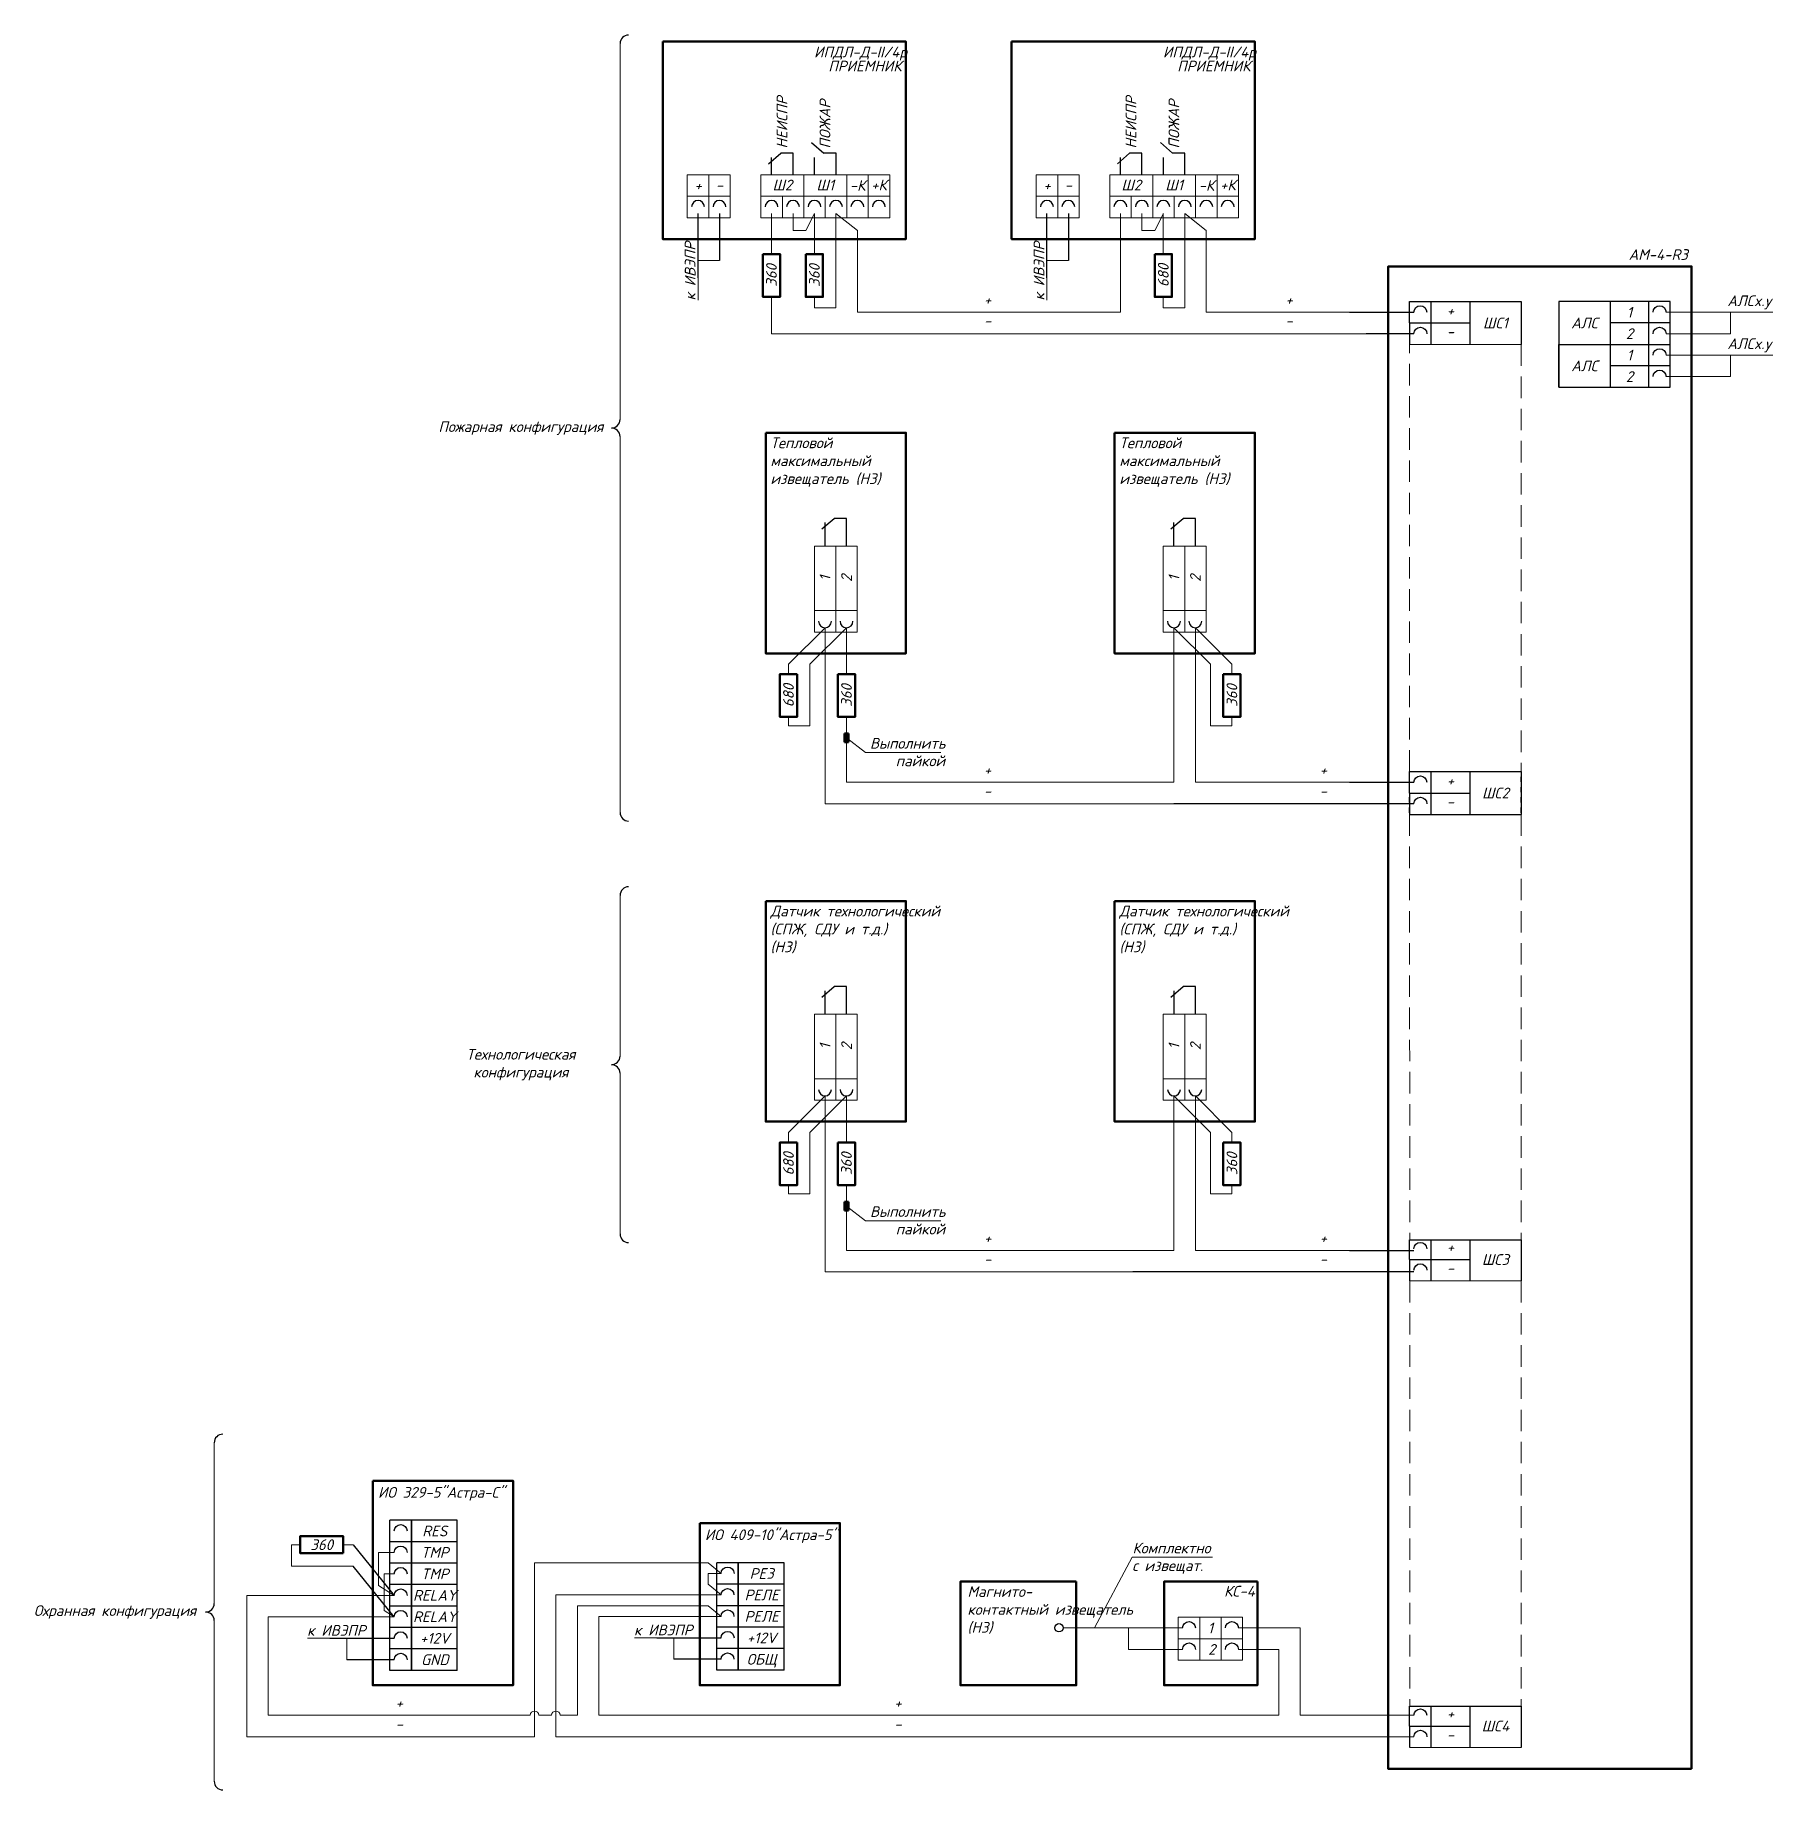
# Model space of a CAD drawing. Header units: millimetres. Extents: x 11019 to 672023, y -45952 to 891139.
# Drawn here: x 327600 to 368118, y -45952 to -5054 of the extents above; entities that cross this region are included whole.
import ezdxf
from ezdxf.enums import TextEntityAlignment as Align

# ---------------------------------------------------------------- set-up
doc = ezdxf.new("R2010")
doc.units = ezdxf.units.MM
doc.linetypes.add('штриховая', pattern=[0.75, 0.5, -0.25])
doc.layers.add('Схемы подключ', color=7, linetype='Continuous', lineweight=15)
doc.styles.add('ISOCPEUR', font='isocpeui.ttf', dxfattribs={"height": 250})

msp = doc.modelspace()

# ---------------------------------------------------------------- texts
at = {"layer": 'Схемы подключ', "lineweight": 0, "style": 'ISOCPEUR'}
for s, p in [('ИПДЛ-Д-II/4p', (345762, -5573)), ('ПРИЕМНИК', (346094, -5901)), ('ИПДЛ-Д-II/4p', (353897, -5573)), ('ПРИЕМНИК', (354228, -5901)), ('Выполнить', (347066, -21685)), ('пайкой', (347666, -22095)), ('Выполнить', (347067, -32598)), ('пайкой', (347667, -33007)), ('ИО 329-5"Астра-С"', (335596, -39143)), ('ИО 409-10"Астра-5"', (343217, -40131)), ('Комплектно', (353187, -40440)), ('с извещат.', (353181, -40850))]:
    msp.add_text(s, height=250, dxfattribs=at).set_placement(p)
at = {"layer": 'Схемы подключ', "color": 0, "lineweight": 25, "style": 'ISOCPEUR'}
for s, p in [('+', (343057, -8559)), ('-', (343557, -8548)), ('Ш2', (345023, -8549)), ('Ш1', (346024, -8549)), ('-К', (346775, -8559)), ('+К', (347274, -8548)), ('+', (351191, -8559)), ('-', (351691, -8548)), ('Ш2', (353157, -8549)), ('Ш1', (354158, -8549)), ('-К', (354909, -8559)), ('+К', (355409, -8548)), ('+', (349806, -11225)), ('+', (356834, -11225)), ('+', (360598, -11475)), ('1', (364775, -11513)), ('-', (349806, -11714)), ('-', (356834, -11714)), ('ШС1', (361649, -11763)), ('АЛС', (363725, -11763)), ('-', (360598, -11964)), ('2', (364775, -12013)), ('АЛС', (363725, -12763)), ('1', (364775, -12513)), ('2', (364775, -13013)), ('+', (349806, -22181)), ('+', (357634, -22181)), ('+', (360598, -22431)), ('-', (349806, -22670)), ('-', (357634, -22670)), ('ШС2', (361649, -22719)), ('-', (360598, -22920)), ('+', (349807, -33093)), ('+', (357634, -33093)), ('+', (360599, -33303)), ('ШС3', (361649, -33591)), ('-', (349807, -33583)), ('-', (357634, -33583)), ('-', (360599, -33793)), ('+', (336090, -43926)), ('+', (347716, -43926)), ('+', (360599, -44176)), ('-', (336090, -44416)), ('-', (347716, -44416)), ('ШС4', (361649, -44464)), ('-', (360599, -44666))]:
    msp.add_text(s, height=250, dxfattribs=at).set_placement(p, align=Align.MIDDLE_CENTER)
at = {"layer": 'Схемы подключ', "lineweight": 25, "style": 'ISOCPEUR'}
for p in [(342998, -11239), (351133, -11239)]:
    msp.add_text('к ИВЭПР', height=250, rotation=90, dxfattribs=at).set_placement(p)
at = {"layer": 'Схемы подключ', "color": 7, "style": 'ISOCPEUR'}
msp.add_text('АМ-4-R3', height=250, dxfattribs=at).set_placement((364753, -10294))
at = {"layer": 'Схемы подключ', "style": 'ISOCPEUR'}
for s, p in [('360', (344769, -10657)), ('360', (345770, -10657)), ('680', (353905, -10657)), ('680', (345166, -20447)), ('360', (346518, -20447)), ('360', (355504, -20447)), ('680', (345166, -31360)), ('360', (346518, -31360)), ('360', (355504, -31360))]:
    msp.add_text(s, height=250, rotation=90, dxfattribs=at).set_placement(p, align=Align.MIDDLE_CENTER)
for p in [(367054, -11372), (367054, -12372)]:
    msp.add_text('АЛСx.y', height=250, dxfattribs=at).set_placement(p)
at = {"layer": 'Схемы подключ', "color": 0, "lineweight": 25, "style": 'ISOCPEUR'}
for s, p in [('1', (346019, -17715)), ('2', (346519, -17715)), ('1', (354153, -17715)), ('2', (354654, -17715)), ('1', (346019, -28627)), ('2', (346519, -28627)), ('1', (354153, -28627)), ('2', (354654, -28627))]:
    msp.add_text(s, height=250, rotation=90, dxfattribs=at).set_placement(p, align=Align.MIDDLE_CENTER)
at = {"layer": 'Схемы подключ', "lineweight": 25, "style": 'ISOCPEUR'}
for s, p in [('RES', (336919, -39918)), ('TMP', (336919, -40418)), ('TMP', (336920, -40918)), ('РЕЗ', (344541, -40909)), ('RELAY', (336920, -41418)), ('РЕЛЕ', (344541, -41409)), ('RELAY', (336920, -41918)), ('РЕЛЕ', (344541, -41909)), ('+12V', (336920, -42418)), ('+12V', (344541, -42409)), ('GND', (336920, -42918)), ('ОБЩ', (344541, -42909))]:
    msp.add_text(s, height=250, dxfattribs=at).set_placement(p, align=Align.MIDDLE_CENTER)
at = {"layer": 'Схемы подключ', "lineweight": 0, "style": 'ISOCPEUR'}
for s, p in [('360', (334283, -40237)), ('1', (355004, -42178)), ('2', (355036, -42678))]:
    msp.add_text(s, height=250, dxfattribs=at).set_placement(p, align=Align.MIDDLE_CENTER)
at = {"layer": 'Схемы подключ', "style": 'ISOCPEUR'}
msp.add_text('КС-4', height=250, dxfattribs=at).set_placement((356039, -41196), align=Align.TOP_RIGHT)
at = {"layer": 'Схемы подключ', "lineweight": 25, "style": 'ISOCPEUR'}
for p in [(333943, -42360), (341565, -42350)]:
    msp.add_text('к ИВЭПР', height=250, dxfattribs=at).set_placement(p)
at = {"layer": 'Схемы подключ', "char_height": 250, "attachment_point": 1, "rotation": 90, "style": 'ISOCPEUR'}
for s, insert in [('НЕИСПР', (344891, -7699)), ('ПОЖАР', (345892, -7699)), ('НЕИСПР', (353026, -7699)), ('ПОЖАР', (354027, -7699))]:
    msp.add_mtext_dynamic_manual_height_columns(s, width=301.5, gutter_width=1250, heights=[0], dxfattribs=dict(at, insert=insert))
at = {"layer": 'Схемы подключ', "char_height": 250, "style": 'ISOCPEUR'}
for s, width, insert, attachment_point in [('Пожарная конфигурация', 4034.45, (338927, -14213), 5), ('Тепловой \\Pмаксимальный извещатель (НЗ)', 3808.63, (344745, -14433), 1), ('Тепловой \\Pмаксимальный извещатель (НЗ)', 3808.63, (352880, -14433), 1), ('Датчик технологический \\P(СПЖ, СДУ и т.д.) \\P(НЗ)', 3808.63, (344746, -25346), 1), ('Датчик технологический \\P(СПЖ, СДУ и т.д.) \\P(НЗ)', 3808.63, (352880, -25346), 1), ('Технологическая конфигурация', 4034.45, (338927, -29050), 5), ('Магнито-\\Pконтактный извещатель \\P(НЗ)', 3808.63, (349338, -41205), 1), ('Охранная конфигурация', 4034.45, (329464, -41807), 5)]:
    msp.add_mtext_dynamic_manual_height_columns(s, width=width, gutter_width=1250, heights=[0], dxfattribs=dict(at, insert=insert, attachment_point=attachment_point))

# ---------------------------------------------------------------- hatches: boundary and pattern name
at = {"layer": 'Схемы подключ', "lineweight": 25}
h = msp.add_hatch(color=0, dxfattribs=at)
h.dxf.hatch_style = 1
h.paths.add_polyline_path([(346568, -21532), (346568, -21332), (346529, -21332), (346518, -21532)])
h.paths.add_polyline_path([(346518, -21532), (346529, -21332), (346468, -21332), (346468, -21532)])
h = msp.add_hatch(color=0, dxfattribs=at)
h.dxf.hatch_style = 1
h.paths.add_polyline_path([(346568, -32445), (346568, -32245), (346529, -32245), (346519, -32445)])
h.paths.add_polyline_path([(346519, -32445), (346529, -32245), (346468, -32245), (346468, -32445)])

# ---------------------------------------------------------------- linework, layer by layer
for p, q in [((335013, -40237), (335973, -41418)), ((335974, -41918), (335013, -40736))]:
    msp.add_line(p, q)
for centre, start, end in [((341439, -5254), 90, 180), ((341039, -14013), 270, 0), ((341039, -14413), 0, 90), ((341439, -23172), 180, 270), ((341439, -25105), 90, 180), ((341039, -28850), 270, 0), ((341039, -29250), 0, 90), ((341439, -32996), 180, 270), ((331976, -37862), 90, 180), ((331576, -41607), 270, 0), ((331576, -42007), 0, 90), ((331976, -45752), 180, 270)]:
    msp.add_arc(centre, 200, start, end)
at = {"layer": 'Схемы подключ'}
for p, q in [((341239, -14013), (341239, -5254)), ((343307, -8309), (343307, -9310)), ((343808, -8309), (343808, -9310)), ((345523, -8309), (345523, -9310)), ((346524, -8309), (346524, -9310)), ((347025, -8309), (347025, -9310)), ((347525, -8309), (347525, -9310)), ((351442, -8309), (351442, -9310)), ((351942, -8309), (351942, -9310)), ((353658, -8309), (353658, -9310)), ((354659, -8309), (354659, -9310)), ((355159, -8309), (355159, -9310)), ((355660, -8309), (355660, -9310)), ((343808, -8809), (342807, -8809)), ((347525, -8809), (344522, -8809)), ((351942, -8809), (350941, -8809)), ((355660, -8809), (352657, -8809)), ((344769, -9209), (344769, -10157)), ((345271, -9606), (345271, -9209)), ((345772, -9209), (345570, -9606)), ((345770, -9209), (345770, -10157)), ((346272, -11413), (346272, -9209)), ((346272, -9209), (346771, -9605)), ((352905, -11513), (352905, -9209)), ((353405, -9606), (353405, -9209)), ((353906, -9209), (353705, -9606)), ((353905, -9209), (353905, -10157)), ((354406, -11413), (354406, -9209)), ((354406, -9209), (354906, -9605)), ((345570, -9606), (345271, -9606)), ((346771, -9605), (346771, -11513)), ((353705, -9606), (353405, -9606)), ((354906, -9605), (354906, -11513)), ((343557, -10310), (343057, -10310)), ((351691, -10310), (351191, -10310)), ((343057, -10709), (343057, -11229)), ((351191, -10709), (351191, -11229)), ((344769, -12013), (344769, -11157)), ((345770, -11157), (345770, -11413)), ((345770, -11413), (346272, -11413)), ((353905, -11157), (353905, -11413)), ((353905, -11413), (354406, -11413)), ((352905, -11513), (346771, -11513)), ((358248, -11513), (354906, -11513)), ((368112, -11513), (365625, -11513)), ((367125, -12013), (367125, -11513)), ((358638, -12013), (344769, -12013)), ((362249, -12263), (359649, -12263)), ((365625, -12013), (367125, -12013)), ((368112, -12513), (365625, -12513)), ((367125, -13013), (367125, -12513)), ((365625, -13013), (367125, -13013)), ((341239, -14413), (341239, -23172)), ((346269, -16964), (346269, -18966)), ((346770, -16964), (346770, -18966)), ((354404, -16964), (354404, -18966)), ((354904, -16964), (354904, -18966)), ((346770, -18465), (345769, -18465)), ((354904, -18465), (353903, -18465)), ((345166, -19717), (346018, -18865)), ((345666, -19717), (346518, -18865)), ((346018, -22969), (346018, -18865)), ((346518, -19948), (346518, -18865)), ((355004, -19717), (354152, -18865)), ((354652, -22469), (354652, -18865)), ((355504, -19717), (354652, -18865)), ((346518, -22469), (346518, -20947)), ((346961, -21777), (348718, -21777)), ((354152, -22469), (346518, -22469)), ((358248, -22469), (354652, -22469)), ((354152, -22969), (346018, -22969)), ((341239, -28850), (341239, -25105)), ((346269, -27876), (346269, -29878)), ((346770, -27876), (346770, -29878)), ((354404, -27876), (354404, -29878)), ((354904, -27876), (354904, -29878)), ((341239, -29250), (341239, -32996)), ((346770, -29378), (345769, -29378)), ((354904, -29378), (353903, -29378)), ((345166, -30629), (346018, -29777)), ((345666, -30629), (346518, -29777)), ((346018, -33881), (346018, -29777)), ((346518, -30861), (346518, -29777)), ((354152, -29777), (354152, -33381)), ((355004, -30629), (354152, -29777)), ((355504, -30629), (354652, -29777)), ((354653, -33381), (354653, -29777)), ((346518, -33381), (346518, -31860)), ((346961, -32690), (348718, -32690)), ((354152, -33381), (346518, -33381)), ((358249, -33381), (354653, -33381)), ((353196, -33881), (346018, -33881)), ((359649, -34091), (362249, -34091)), ((331776, -41607), (331776, -37862)), ((343293, -40659), (339243, -40659)), ((339243, -40659), (339243, -44714)), ((343595, -40909), (343293, -40659)), ((353181, -40532), (352301, -42173)), ((353181, -40532), (355055, -40532)), ((343293, -41159), (343293, -40909)), ((343293, -40909), (343596, -40909)), ((343595, -41409), (343293, -41159)), ((332536, -44714), (332536, -41418)), ((332536, -41418), (335974, -41418)), ((339743, -41409), (343595, -41409)), ((339743, -44714), (339743, -41409)), ((340243, -41659), (343293, -41659)), ((340243, -41659), (340243, -44214)), ((343595, -41909), (343293, -41659)), ((331776, -42007), (331776, -45752)), ((333036, -44214), (333036, -41918)), ((333036, -41918), (335974, -41918)), ((340743, -44214), (340743, -41909)), ((340743, -41909), (343595, -41909)), ((355754, -41928), (354254, -41928)), ((334474, -42418), (333953, -42418)), ((334872, -42918), (334872, -42418)), ((342095, -42409), (341575, -42409)), ((342493, -42909), (342493, -42409)), ((357097, -42178), (355654, -42178)), ((357097, -44214), (357097, -42178)), ((355654, -42678), (356597, -42678)), ((356597, -42678), (356597, -44214)), ((339143, -44214), (333036, -44214)), ((339643, -44214), (339343, -44214)), ((340243, -44214), (339843, -44214)), ((356597, -44214), (340743, -44214)), ((359748, -44214), (357097, -44214)), ((339243, -44714), (332536, -44714)), ((359749, -44714), (339743, -44714)), ((359649, -44964), (362249, -44964))]:
    msp.add_line(p, q, dxfattribs=at)
at = {"layer": 'Схемы подключ', "color": 0, "lineweight": 25}
for p, q in [((343057, -10709), (343057, -9209)), ((343557, -9209), (343557, -10310)), ((351191, -10709), (351191, -9209)), ((351691, -9209), (351691, -10310)), ((365725, -11263), (363125, -11263)), ((358247, -11513), (359748, -11513)), ((365725, -11763), (364324, -11763)), ((359748, -12013), (358638, -12013)), ((365725, -12763), (364325, -12763)), ((358247, -22469), (359748, -22469)), ((359748, -22969), (354152, -22969)), ((358247, -33381), (359749, -33381)), ((359749, -33881), (353196, -33881)), ((334474, -42418), (335974, -42418)), ((342095, -42409), (343595, -42409)), ((335974, -42918), (334872, -42918)), ((343595, -42909), (342493, -42909))]:
    msp.add_line(p, q, dxfattribs=at)
at = {"layer": 'Схемы подключ', "linetype": 'штриховая', "ltscale": 1000}
for p, q in [((359648, -22219), (359648, -12263)), ((362249, -12263), (362249, -22219)), ((359648, -23219), (359649, -33131)), ((362249, -23219), (362249, -33131)), ((359649, -34091), (359649, -44004)), ((362249, -34091), (362249, -44004))]:
    msp.add_line(p, q, dxfattribs=at)
at = {"layer": 'Схемы подключ', "lineweight": 50}
for p, q in [((346568, -21332), (346468, -21332)), ((346468, -21332), (346468, -21532)), ((346568, -21532), (346568, -21332)), ((346568, -32245), (346468, -32245)), ((346468, -32245), (346468, -32445)), ((346568, -32445), (346568, -32245))]:
    msp.add_line(p, q, dxfattribs=at)
at = {"layer": 'Схемы подключ', "lineweight": 25}
for p, q in [((337443, -39668), (335873, -39668)), ((337443, -40168), (335873, -40168)), ((337443, -40668), (335873, -40668)), ((345065, -40659), (343495, -40659)), ((337443, -41168), (335873, -41168)), ((345065, -41159), (343495, -41159)), ((337443, -41668), (335873, -41668)), ((345065, -41659), (343495, -41659)), ((337443, -42168), (335873, -42168)), ((345065, -42159), (343495, -42159)), ((337443, -42668), (335873, -42668)), ((345065, -42659), (343495, -42659)), ((337443, -43168), (335873, -43168)), ((345065, -43159), (343495, -43159))]:
    msp.add_line(p, q, dxfattribs=at)
at = {"layer": 'Схемы подключ', "color": 7, "lineweight": 9, "ltscale": 100}
msp.add_line((353093, -42678), (353093, -42173), dxfattribs=at)
at = {"layer": 'Схемы подключ', "lineweight": 50}
for points in [[(342234, -5207), (347904, -5207), (347904, -9810), (342234, -9810)], [(350368, -5207), (356039, -5207), (356039, -9810), (350368, -9810)], [(366221, -45464), (359148, -45464), (359148, -10447), (366221, -10447)], [(344634, -14324), (347904, -14324), (347904, -19466), (344634, -19466)], [(352769, -14324), (356039, -14324), (356039, -19466), (352769, -19466)], [(344634, -25237), (347904, -25237), (347904, -30378), (344634, -30378)], [(352769, -25237), (356039, -25237), (356039, -30378), (352769, -30378)]]:
    msp.add_lwpolyline(points, close=True, dxfattribs=at)
at = {"layer": 'Схемы подключ', "color": 0, "lineweight": 25}
for points in [[(345702, -7561), (345987, -7808)], [(353836, -7561), (354121, -7808)], [(344701, -8055), (344986, -7808)], [(344773, -8309), (344773, -7904)], [(345273, -7808), (344986, -7808)], [(345273, -8308), (345273, -7808)], [(345774, -8309), (345774, -7904)], [(346274, -7808), (345987, -7808)], [(346274, -8308), (346274, -7808)], [(352835, -8055), (353120, -7808)], [(352907, -8309), (352907, -7904)], [(353407, -7808), (353120, -7808)], [(353407, -8308), (353407, -7808)], [(353908, -8309), (353908, -7904)], [(354408, -7808), (354121, -7808)], [(354408, -8308), (354408, -7808)], [(359648, -11263), (362249, -11263)], [(359648, -11763), (359648, -11263)], [(360149, -12263), (360149, -11263)], [(361049, -11263), (361049, -12263)], [(362249, -11263), (362249, -12263)], [(363125, -11263), (363125, -12263)], [(364325, -11263), (364325, -11763)], [(365225, -12263), (365225, -11263)], [(365725, -12263), (365725, -11263)], [(359648, -11763), (361049, -11763)], [(359649, -12263), (359649, -11763)], [(364324, -11763), (364324, -13263)], [(365224, -12263), (365224, -11763)], [(365725, -12263), (365725, -11763)], [(363125, -12263), (363125, -13263)], [(363125, -12263), (365725, -12263)], [(363125, -13263), (363125, -12263)], [(365225, -12763), (365225, -12263)], [(365725, -12763), (365725, -12263)], [(365225, -13263), (365225, -12763)], [(365725, -13263), (365725, -12763)], [(363125, -13263), (365725, -13263)], [(345947, -16564), (346232, -16317)], [(346519, -16317), (346232, -16317)], [(346519, -16964), (346519, -16317)], [(354082, -16564), (354367, -16317)], [(354653, -16317), (354367, -16317)], [(354653, -16964), (354653, -16317)], [(346019, -16964), (346019, -16413)], [(354153, -16964), (354153, -16413)], [(359648, -22219), (362249, -22219)], [(359648, -22719), (359648, -22219)], [(359648, -22459), (359648, -22339)], [(360149, -23219), (360149, -22219)], [(361049, -22219), (361049, -23219)], [(362248, -22459), (362248, -22339)], [(362249, -22219), (362249, -23219)], [(359648, -22699), (359648, -22579)], [(359648, -22719), (361049, -22719)], [(359648, -22939), (359648, -22819)], [(359649, -23219), (359649, -22719)], [(362248, -22699), (362248, -22579)], [(362248, -22939), (362248, -22819)], [(359648, -23179), (359648, -23059)], [(359648, -23219), (362249, -23219)], [(362248, -23179), (362248, -23059)], [(345947, -27477), (346232, -27230)], [(346019, -27876), (346019, -27326)], [(346519, -27230), (346232, -27230)], [(346519, -27876), (346519, -27230)], [(354082, -27477), (354367, -27230)], [(354154, -27876), (354154, -27326)], [(354654, -27230), (354367, -27230)], [(354654, -27876), (354654, -27230)], [(359648, -33591), (359648, -33131)], [(359649, -33131), (362249, -33131)], [(360149, -34091), (360149, -33131)], [(361049, -33131), (361049, -34091)], [(362249, -33131), (362249, -34091)], [(359648, -33591), (361049, -33591)], [(359649, -34091), (359649, -33591)], [(359648, -44464), (359648, -44004)], [(359649, -44004), (362249, -44004)], [(360149, -44964), (360149, -44004)], [(361049, -44004), (361049, -44964)], [(362249, -44004), (362249, -44964)], [(359648, -44464), (361049, -44464)], [(359649, -44964), (359649, -44464)]]:
    msp.add_lwpolyline(points, dxfattribs=at)
at = {"layer": 'Схемы подключ'}
for points in [[(342807, -8309), (343808, -8309)], [(343808, -9310), (342807, -9310), (342807, -8309)], [(347525, -9310), (344522, -9310), (344522, -8309)], [(344522, -8309), (347525, -8309)], [(350941, -8309), (351942, -8309)], [(351942, -9310), (350941, -9310), (350941, -8309)], [(355660, -9310), (352657, -9310), (352657, -8309)], [(352657, -8309), (355660, -8309)], [(345023, -8809), (345023, -9310)], [(346024, -8809), (346024, -9310)], [(353157, -8809), (353157, -9310)], [(354158, -8809), (354158, -9310)], [(346770, -18966), (345769, -18966), (345769, -16964)], [(345769, -16964), (346770, -16964)], [(354904, -18966), (353903, -18966), (353903, -16964)], [(353903, -16964), (354904, -16964)], [(354152, -18865), (354152, -22469)], [(345666, -19717), (345666, -21151), (345166, -21151), (345166, -20947)], [(345166, -19947), (345166, -19717)], [(355004, -19717), (355004, -21151), (355504, -21151), (355504, -20947)], [(355504, -19947), (355504, -19717)], [(346961, -21777), (346518, -21432)], [(346770, -29878), (345769, -29878), (345769, -27876)], [(345769, -27876), (346770, -27876)], [(354904, -29878), (353903, -29878), (353903, -27876)], [(353903, -27876), (354904, -27876)], [(345666, -30629), (345666, -32064), (345166, -32064), (345166, -31860)], [(345166, -30860), (345166, -30629)], [(355004, -30629), (355004, -32064), (355504, -32064), (355504, -31860)], [(355504, -30860), (355504, -30629)], [(346961, -32690), (346518, -32345)], [(335013, -40736), (333579, -40736), (333579, -40237), (333783, -40237)], [(334783, -40237), (335013, -40237)], [(354254, -41928), (354254, -42928), (355754, -42928)], [(354754, -42928), (354754, -41928)], [(355254, -42928), (355254, -41928)], [(355754, -42928), (355754, -41928)], [(354254, -42428), (355754, -42428)]]:
    msp.add_lwpolyline(points, dxfattribs=at)
at = {"layer": 'Схемы подключ', "color": 0, "lineweight": 25}
for points in [[(343207, -9059, 1), (342907, -9059)], [(343706, -9059, 1), (343406, -9059)], [(344921, -9059, 1), (344621, -9059)], [(345421, -9059, 1), (345121, -9059)], [(345922, -9059, 1), (345622, -9059)], [(346422, -9059, 1), (346122, -9059)], [(346923, -9059, 1), (346623, -9059)], [(347423, -9059, 1), (347123, -9059)], [(351341, -9059, 1), (351041, -9059)], [(351841, -9059, 1), (351541, -9059)], [(353055, -9059, 1), (352755, -9059)], [(353555, -9059, 1), (353255, -9059)], [(354056, -9059, 1), (353756, -9059)], [(354556, -9059, 1), (354256, -9059)], [(355058, -9059, 1), (354758, -9059)], [(355557, -9059, 1), (355257, -9059)], [(359748, -11513, -1), (360048, -11513)], [(365325, -11513, -1), (365625, -11513)], [(359749, -12013, -1), (360049, -12013)], [(365325, -12013, -1), (365625, -12013)], [(365325, -12513, -1), (365625, -12513)], [(365325, -13013, -1), (365625, -13013)], [(345868, -18715, 1), (346168, -18715, 1)], [(346368, -18715, 1), (346668, -18715, 1)], [(354002, -18715, 1), (354302, -18715, 1)], [(354502, -18715, 1), (354802, -18715, 1)], [(359748, -22469, -1), (360048, -22469)], [(359749, -22969, -1), (360049, -22969)], [(345868, -29627, 1), (346168, -29627, 1)], [(346368, -29627, 1), (346668, -29627, 1)], [(354003, -29627, 1), (354303, -29627, 1)], [(354503, -29627, 1), (354803, -29627, 1)], [(359748, -33341, -1), (360048, -33341)], [(359749, -33841, -1), (360049, -33841)], [(354354, -42178, -1), (354654, -42178)], [(355354, -42178, -1), (355654, -42178)], [(354354, -42678, -1), (354654, -42678)], [(355354, -42678, -1), (355654, -42678)], [(359748, -44214, -1), (360048, -44214)], [(359749, -44714, -1), (360049, -44714)]]:
    msp.add_lwpolyline(points, format="xyb", dxfattribs=at)
at = {"layer": 'Схемы подключ', "lineweight": 50}
for points in [[(344569, -10157), (344969, -10157), (344969, -11157), (344569, -11157), (344569, -10157)], [(345570, -10157), (345970, -10157), (345970, -11157), (345570, -11157), (345570, -10157)], [(353705, -10157), (354105, -10157), (354105, -11157), (353705, -11157), (353705, -10157)], [(345366, -19947), (344966, -19947), (344966, -20947), (345366, -20947), (345366, -19947)], [(355304, -19947), (355704, -19947), (355704, -20947), (355304, -20947), (355304, -19947)], [(346568, -21532), (346468, -21532)], [(345366, -30860), (344966, -30860), (344966, -31860), (345366, -31860), (345366, -30860)], [(355304, -30860), (355704, -30860), (355704, -31860), (355304, -31860), (355304, -30860)], [(346568, -32445), (346468, -32445)], [(334783, -40437), (334783, -40037), (333783, -40037), (333783, -40437), (334783, -40437)]]:
    msp.add_lwpolyline(points, dxfattribs=at)
at = {"layer": 'Схемы подключ', "color": 0, "lineweight": 50}
for points in [[(346318, -19948), (346718, -19948), (346718, -20947), (346318, -20947)], [(346318, -30861), (346718, -30861), (346718, -31860), (346318, -31860)], [(356097, -41096), (353921, -41096), (353921, -43515), (356097, -43515)]]:
    msp.add_lwpolyline(points, close=True, dxfattribs=at)
at = {"layer": 'Схемы подключ', "color": 7, "lineweight": 50}
for points in [[(335473, -38746), (338743, -38746), (338743, -43515), (335473, -43515)], [(343095, -39735), (346365, -39735), (346365, -43515), (343095, -43515)], [(351874, -41096), (349176, -41096), (349176, -43515), (351874, -43515)]]:
    msp.add_lwpolyline(points, close=True, dxfattribs=at)
at = {"layer": 'Схемы подключ', "lineweight": 25}
for points in [[(335873, -43168), (335873, -39668)], [(336373, -39668), (336373, -43168)], [(336374, -43168), (336374, -39668)], [(337443, -43168), (337443, -39668)], [(343495, -43159), (343495, -40659)], [(343995, -43159), (343995, -40659)], [(343995, -40659), (343995, -43159)], [(345065, -43159), (345065, -40659)]]:
    msp.add_lwpolyline(points, dxfattribs=at)
for points in [[(335974, -39918, -1), (336274, -39918)], [(335973, -40418, -1), (336273, -40418)], [(335974, -40918, -1), (336274, -40918)], [(343596, -40909, -1), (343896, -40909)], [(335974, -41418, -1), (336274, -41418)], [(343595, -41409, -1), (343895, -41409)], [(335974, -41918, -1), (336274, -41918)], [(343595, -41909, -1), (343895, -41909)], [(335974, -42418, -1), (336274, -42418)], [(343596, -42409, -1), (343896, -42409)], [(335974, -42918, -1), (336274, -42918)], [(343595, -42909, -1), (343895, -42909)]]:
    msp.add_lwpolyline(points, format="xyb", dxfattribs=at)
at = {"layer": 'Схемы подключ', "color": 7}
for points in [[(335973, -41418), (335606, -41185), (335606, -40418), (335973, -40418)], [(335974, -41918), (335739, -41769), (335739, -40918), (335973, -40918)]]:
    msp.add_lwpolyline(points, dxfattribs=at)
at = {"layer": 'Схемы подключ', "color": 7, "lineweight": 9, "ltscale": 100}
for points in [[(351568, -42173), (353093, -42173)], [(354354, -42178), (353093, -42178)], [(354354, -42678), (353093, -42678)]]:
    msp.add_lwpolyline(points, dxfattribs=at)
at = {"layer": 'Схемы подключ', "color": 0, "lineweight": 25}
msp.add_circle((351472, -42173), 96.7, dxfattribs=at)
at = {"layer": 'Схемы подключ'}
for centre in [(339243, -44214), (339743, -44214)]:
    msp.add_arc(centre, 100, 0, 180, dxfattribs=at)

msp.set_redraw_order([(e.dxf.handle, doc.entitydb.next_handle()) for e in msp.query("TEXT MTEXT ATTDEF DIMENSION ARC_DIMENSION")])  # texts and dimensions are drawn at this point

doc.saveas('drawing.dxf')
